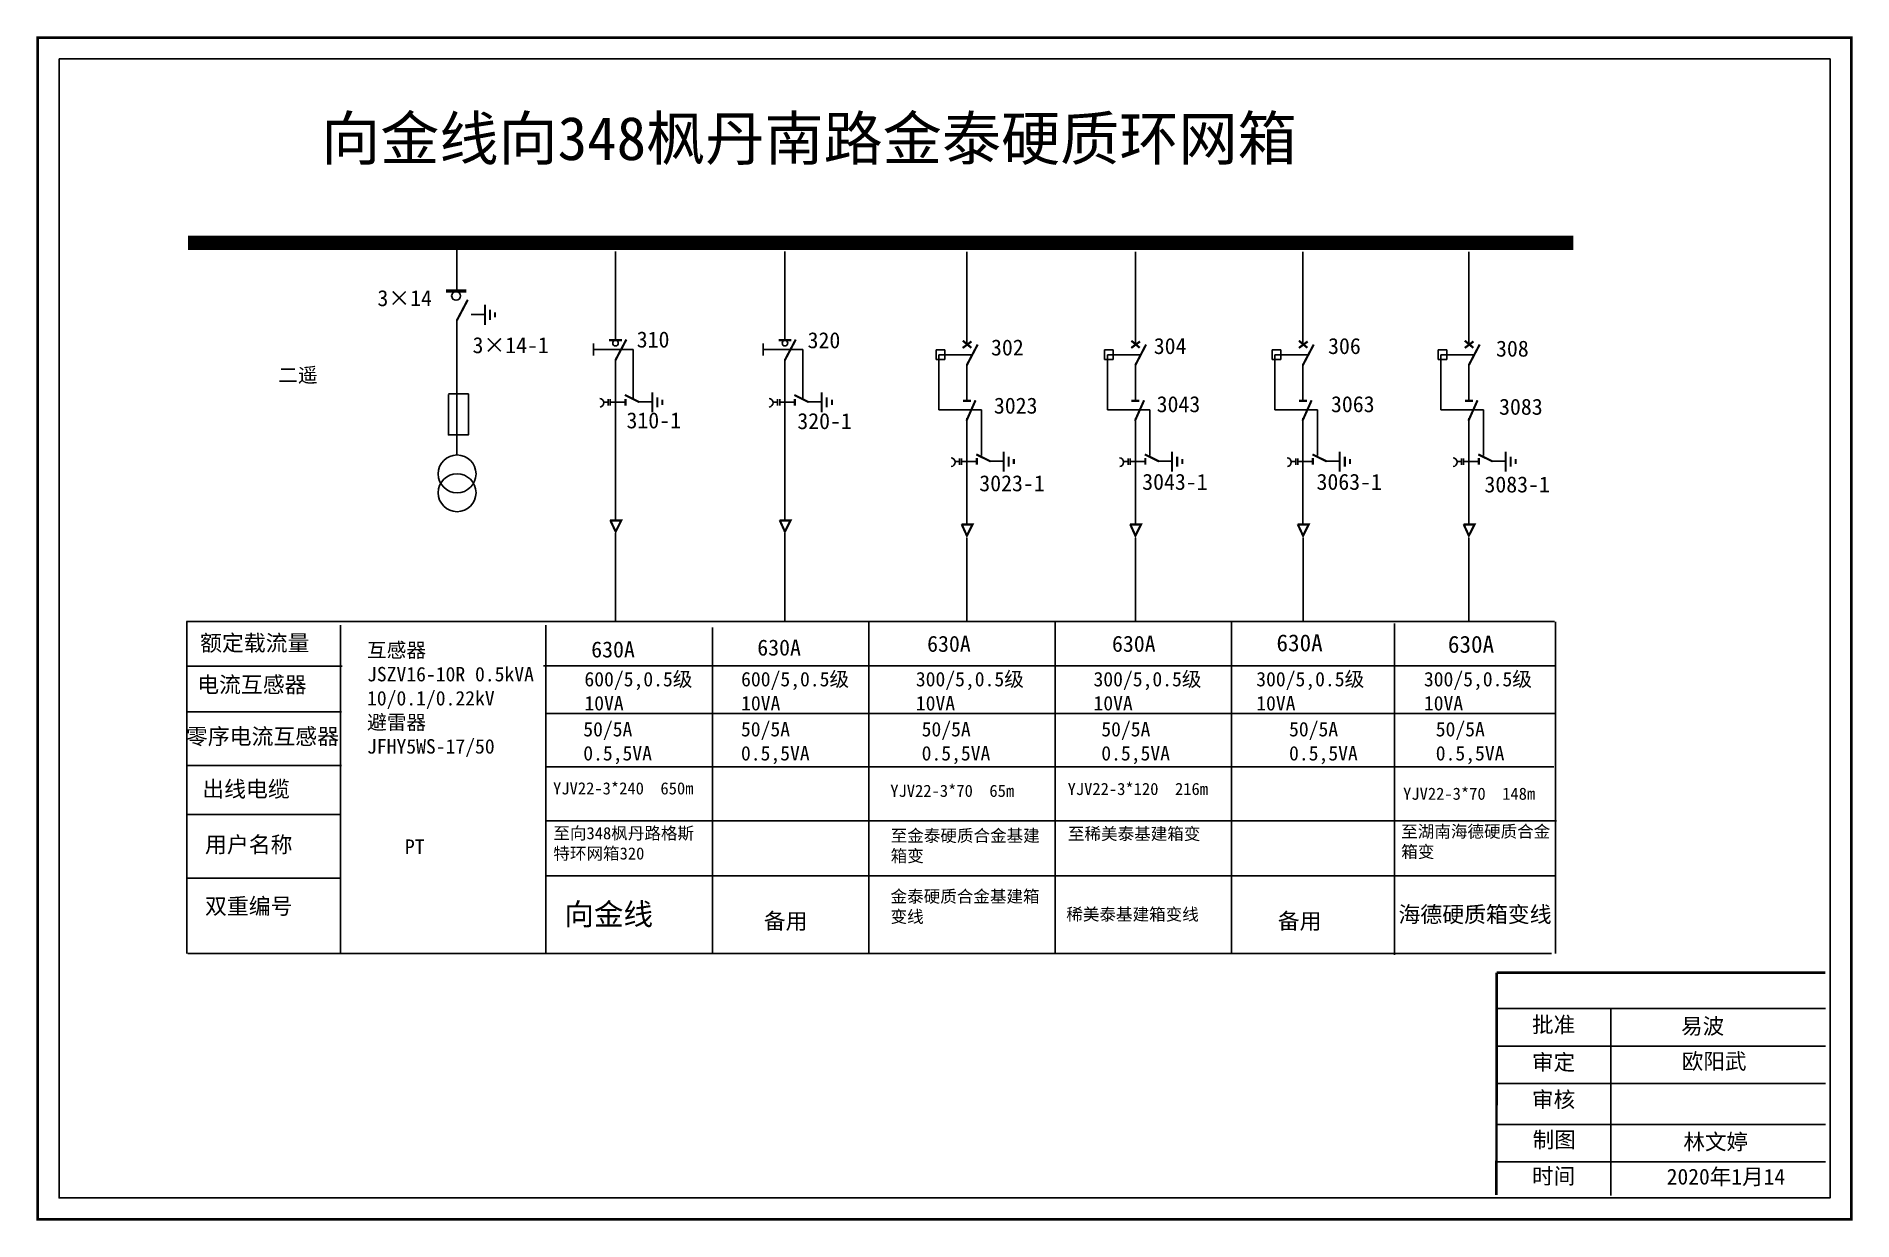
# Model space of a CAD drawing. Extents: x 1414 to 2152, y -447 to -213.
# Drawn here: x 1759.7 to 1885.3, y -297 to -215.1 of the extents above; entities that cross this region are included whole.
import ezdxf

# ---------------------------------------------------------------- set-up
doc = ezdxf.new("R2010")
doc.units = 0
doc.header["$LTSCALE"] = 0.774411
doc.linetypes.add('ACAD_ISO02W100', pattern=[15, 12, -3])
doc.linetypes.add('CENTER', pattern=[50.8, 31.75, -6.35, 6.35, -6.35])
doc.layers.get('0').update_dxf_attribs({"linetype": 'CONTINUOUS'})
doc.layers.add('2', color=7, linetype='CONTINUOUS')
doc.styles.add('hztxt_txtstyle_0.00_0_0', font='simkai.ttf')
doc.styles.add('hztxt_txtstyle_2.70_0_0', font='simkai.ttf', dxfattribs={"height": 2.7})
doc.styles.add('KaiTi_GB2312_txtstyle_1.09_0_0', font='simkai_0.ttf', dxfattribs={"height": 1.0944})
doc.styles.add('字体', font='simkai_0.ttf', dxfattribs={"height": 2.5})

msp = doc.modelspace()

# ---------------------------------------------------------------- texts
at = {"color": 0, "linetype": 'Continuous', "style": 'hztxt_txtstyle_2.70_0_0'}
for s, p in [('3×14', (1783.26, -233.77)), ('3×14-1', (1789.84, -237.02)), ('310', (1801.2, -236.63)), ('320', (1813.02, -236.68)), ('302', (1825.71, -237.18)), ('304', (1836.97, -237.08)), ('306', (1849.03, -237.08)), ('308', (1860.65, -237.26)), ('3043', (1837.17, -241.1)), ('3063', (1849.23, -241.1)), ('310-1', (1800.49, -242.22)), ('320-1', (1812.31, -242.27)), ('3023', (1825.91, -241.2)), ('3083', (1860.86, -241.28)), ('3023-1', (1824.9, -246.57)), ('3043-1', (1836.17, -246.47)), ('3063-1', (1848.23, -246.47)), ('3083-1', (1859.85, -246.65))]:
    msp.add_text(s, height=1.109, dxfattribs=at).set_placement(p)
at = {"color": 0, "linetype": 'Continuous', "attachment_point": 1}
for s, insert, char_height, width, style in [('{\\fSimSun|b0|i0|c134|p2;向金线向348枫丹南路金泰硬质环网箱}', (1779.36, -220.67), 3, 80.4201, '字体'), ('{\\fSimSun|b0|i0|c134|p2;二遥}', (1776.39, -238.03), 1.0024, 7.7986, 'hztxt_txtstyle_0.00_0_0'), ('{\\fSimSun|b0|i0|c134|p2;额定载流量}', (1770.99, -256.5), 1.1094, 17.8852, 'hztxt_txtstyle_2.70_0_0'), ('\\A1;{\\fSimSun|b0|i0|c134|p2;互感器\\PJSZV16-10R 0.5kVA\\P10/0.1/0.22kV\\P避雷器\\PJFHY5WS-17/50}', (1782.54, -257.05), 0.9985, 18.4113, 'hztxt_txtstyle_2.70_0_0'), ('{\\fSimSun|b0|i0|c134|p2;630A}', (1798.05, -256.95), 1.1094, 17.8852, 'hztxt_txtstyle_2.70_0_0'), ('{\\fSimSun|b0|i0|c134|p2;630A}', (1809.54, -256.82), 1.1094, 17.8852, 'hztxt_txtstyle_2.70_0_0'), ('{\\fSimSun|b0|i0|c134|p2;630A}', (1821.29, -256.56), 1.1094, 17.8852, 'hztxt_txtstyle_2.70_0_0'), ('{\\fSimSun|b0|i0|c134|p2;630A}', (1834.08, -256.56), 1.1094, 17.8852, 'hztxt_txtstyle_2.70_0_0'), ('{\\fSimSun|b0|i0|c134|p2;630A}', (1845.46, -256.46), 1.1757, 9.454, 'hztxt_txtstyle_0.00_0_0'), ('{\\fSimSun|b0|i0|c134|p2;630A}', (1857.32, -256.56), 1.1757, 9.454, 'hztxt_txtstyle_0.00_0_0'), ('{\\fSimSun|b0|i0|c134|p2;电流互感器}', (1770.79, -259.38), 1.1094, 17.8852, 'hztxt_txtstyle_2.70_0_0'), ('\\A1;{\\fSimSun|b0|i0|c134|p2;600/5,0.5级\\P10VA}', (1797.58, -259.06), 0.9985, 18.4113, 'hztxt_txtstyle_2.70_0_0'), ('\\A1;{\\fSimSun|b0|i0|c134|p2;600/5,0.5级\\P10VA}', (1808.42, -259.06), 0.9985, 18.4113, 'hztxt_txtstyle_2.70_0_0'), ('\\A1;{\\fSimSun|b0|i0|c134|p2;300/5,0.5级\\P10VA}', (1820.51, -259.06), 0.9985, 18.4113, 'hztxt_txtstyle_2.70_0_0'), ('\\A1;{\\fSimSun|b0|i0|c134|p2;300/5,0.5级\\P10VA}', (1832.8, -259.06), 0.9985, 18.4113, 'hztxt_txtstyle_2.70_0_0'), ('\\A1;{\\fSimSun|b0|i0|c134|p2;300/5,0.5级\\P10VA}', (1844.06, -259.06), 0.9985, 18.4113, 'hztxt_txtstyle_2.70_0_0'), ('\\A1;{\\fSimSun|b0|i0|c134|p2;300/5,0.5级\\P10VA}', (1855.66, -259.06), 0.9985, 18.4113, 'hztxt_txtstyle_2.70_0_0'), ('{\\fSimSun|b0|i0|c134|p2;50/5A\\P0.5,5VA}', (1797.5, -262.52), 0.9985, 17.8852, 'hztxt_txtstyle_2.70_0_0'), ('{\\fSimSun|b0|i0|c134|p2;50/5A\\P0.5,5VA}', (1808.41, -262.52), 0.9985, 17.8852, 'hztxt_txtstyle_2.70_0_0'), ('{\\fSimSun|b0|i0|c134|p2;50/5A\\P0.5,5VA}', (1820.91, -262.52), 0.9985, 17.8852, 'hztxt_txtstyle_2.70_0_0'), ('{\\fSimSun|b0|i0|c134|p2;50/5A\\P0.5,5VA}', (1833.34, -262.52), 0.9985, 17.8852, 'hztxt_txtstyle_2.70_0_0'), ('{\\fSimSun|b0|i0|c134|p2;50/5A\\P0.5,5VA}', (1846.33, -262.52), 0.9985, 17.8852, 'hztxt_txtstyle_2.70_0_0'), ('{\\fSimSun|b0|i0|c134|p2;50/5A\\P0.5,5VA}', (1856.48, -262.52), 0.9985, 17.8852, 'hztxt_txtstyle_2.70_0_0'), ('{\\fSimSun|b0|i0|c134|p2;零序电流互感器}', (1770.01, -262.96), 1.1094, 17.8852, 'hztxt_txtstyle_2.70_0_0'), ('{\\fSimSun|b0|i0|c134|p2;出线电缆}', (1771.14, -266.6), 1.1094, 17.8852, 'hztxt_txtstyle_2.70_0_0'), ('{\\fSimSun|b0|i0|c134|p2;用户名称}', (1771.33, -270.44), 1.1094, 17.8852, 'hztxt_txtstyle_2.70_0_0'), ('{\\fSimSun|b0|i0|c134|p2;PT}', (1785.16, -270.64), 1.0024, 7.7986, 'hztxt_txtstyle_0.00_0_0'), ('{\\fSimSun|b0|i0|c134|p2;双重编号}', (1771.33, -274.7), 1.1094, 17.8852, 'hztxt_txtstyle_2.70_0_0'), ('{\\fSimSun|b0|i0|c134|p2;海德硬质箱变线}', (1853.9, -275.27), 1.1094, 17.8852, 'hztxt_txtstyle_2.70_0_0'), ('{\\fSimSun|b0|i0|c134|p2;备用}', (1809.99, -275.73), 1.1094, 17.8852, 'hztxt_txtstyle_2.70_0_0'), ('{\\fSimSun|b0|i0|c134|p2;备用}', (1845.55, -275.73), 1.1094, 17.8852, 'hztxt_txtstyle_2.70_0_0'), ('{\\fKaiTi_GB2312|b0|i0|c134|p49;批准}', (1863.14, -282.9), 1.0944, 8.5588, '字体'), ('{\\fSimSun|b0|i0|c134|p2;易波}', (1873.45, -283), 1.0944, 8.5588, '字体'), ('{\\fSimSun|b0|i0|c134|p2;欧阳武}', (1873.5, -285.43), 1.0944, 8.5588, '字体'), ('{\\fSimSun|b0|i0|c134|p2;林文婷}', (1873.61, -291), 1.0944, 8.5588, '字体'), ('{\\fSimSun|b0|i0|c134|p2;2020年1月14}', (1872.46, -293.41), 1.0944, 16.0081, '字体')]:
    msp.add_mtext(s, dxfattribs=dict(at, insert=insert, char_height=char_height, width=width, style=style))
at = {"char_height": 0.84, "width": 10.4493, "attachment_point": 1, "style": '字体'}
for s, insert in [('{\\fSimSun|b0|i0|c134|p2;YJV22-3*240  650m}', (1795.41, -266.69)), ('{\\fSimSun|b0|i0|c134|p2;YJV22-3*70  65m}', (1818.74, -266.86)), ('{\\fSimSun|b0|i0|c134|p2;YJV22-3*120  216m}', (1831.01, -266.73)), ('{\\fSimSun|b0|i0|c134|p2;YJV22-3*70  148m}', (1854.22, -267.06)), ('{\\fSimSun|b0|i0|c134|p2;至向348枫丹路格斯特环网箱320}', (1795.43, -269.79)), ('{\\fSimSun|b0|i0|c134|p2;至金泰硬质合金基建箱变}', (1818.77, -269.96)), ('{\\fSimSun|b0|i0|c134|p2;至稀美泰基建箱变}', (1831.03, -269.83)), ('{\\fSimSun|b0|i0|c134|p2;至湖南海德硬质合金箱变}', (1854.09, -269.67)), ('{\\fSimSun|b0|i0|c134|p2;金泰硬质合金基建箱变线}', (1818.76, -274.16)), ('{\\fSimSun|b0|i0|c134|p2;稀美泰基建箱变线}', (1830.92, -275.4))]:
    msp.add_mtext(s, dxfattribs=dict(at, insert=insert))
at = {"color": 7, "linetype": 'Continuous', "char_height": 1.094, "width": 8.5588, "attachment_point": 1, "style": 'KaiTi_GB2312_txtstyle_1.09_0_0'}
for s, insert in [('审定', (1863.14, -285.5)), ('审核', (1863.14, -288.08)), ('制图', (1863.19, -290.86)), ('时间', (1863.14, -293.37))]:
    msp.add_mtext(s, dxfattribs=dict(at, insert=insert))
at = {"layer": '2', "color": 7, "insert": (1796.19, -275.06), "char_height": 1.5, "width": 83.0504, "attachment_point": 1, "style": '字体'}
msp.add_mtext('{\\fSimSun|b0|i0|c134|p2;向金线}', dxfattribs=at)

# ---------------------------------------------------------------- blocks, each defined once
blk = doc.blocks.new('JD')
for points in [[(-2, 0.2), (-2, -0.2), (2, 0.2), (2, -0.2)], [(1, -1.2), (1, -0.8), (-1, -1.2), (-1, -0.8)], [(-0.5, -1.8), (-0.5, -2.2), (0.5, -1.8), (0.5, -2.2)]]:
    blk.add_trace(points)

# ---------------------------------------------------------------- linework, layer by layer
at = {"color": 0}
for p, q in [((1788.75, -229.39), (1788.75, -232.68)), ((1799.73, -229.99), (1799.73, -236.1)), ((1811.45, -229.99), (1811.45, -236.1)), ((1824.04, -230.02), (1824.04, -236.44)), ((1835.7, -230.02), (1835.7, -236.44)), ((1847.29, -230.02), (1847.29, -236.44)), ((1858.77, -230.02), (1858.77, -236.44)), ((1788.76, -234.71), (1788.76, -244.04)), ((1789.75, -234.34), (1790.69, -234.34)), ((1799.73, -237.46), (1799.73, -248.56)), ((1811.45, -237.46), (1811.45, -248.56)), ((1821.91, -236.79), (1822.51, -236.79)), ((1821.91, -236.79), (1821.91, -237.45)), ((1821.91, -237.45), (1822.51, -237.45)), ((1822.51, -236.79), (1822.51, -237.45)), ((1833.57, -236.79), (1834.16, -236.79)), ((1833.57, -236.79), (1833.57, -237.45)), ((1833.57, -237.45), (1834.16, -237.45)), ((1834.16, -236.79), (1834.16, -237.45)), ((1845.16, -236.79), (1845.76, -236.79)), ((1845.16, -236.79), (1845.16, -237.45)), ((1845.16, -237.45), (1845.76, -237.45)), ((1845.76, -236.79), (1845.76, -237.45)), ((1856.64, -236.79), (1857.24, -236.79)), ((1856.64, -236.79), (1856.64, -237.45)), ((1856.64, -237.45), (1857.24, -237.45)), ((1857.24, -236.79), (1857.24, -237.45)), ((1824.04, -237.8), (1824.04, -240.28)), ((1835.7, -237.8), (1835.7, -240.28)), ((1847.29, -237.8), (1847.29, -240.28)), ((1858.77, -237.8), (1858.77, -240.28)), ((1799.73, -240.41), (1800.42, -240.41)), ((1801.32, -240.39), (1802.27, -240.39)), ((1811.45, -240.41), (1812.14, -240.41)), ((1813.04, -240.39), (1813.98, -240.39)), ((1824.04, -241.51), (1824.04, -248.82)), ((1835.7, -241.51), (1835.7, -248.82)), ((1847.29, -241.51), (1847.29, -248.82)), ((1858.77, -241.51), (1858.77, -248.82)), ((1824.04, -244.51), (1824.73, -244.51)), ((1825.63, -244.49), (1826.57, -244.49)), ((1835.7, -244.51), (1836.39, -244.51)), ((1837.29, -244.49), (1838.23, -244.49)), ((1847.29, -244.51), (1847.98, -244.51)), ((1848.89, -244.49), (1849.83, -244.49)), ((1858.77, -244.51), (1859.46, -244.51)), ((1860.36, -244.49), (1861.3, -244.49)), ((1780.81, -258.67), (1770.1, -258.67)), ((1780.77, -261.81), (1770.06, -261.81)), ((1780.77, -265.53), (1770.06, -265.53)), ((1780.73, -268.92), (1770.02, -268.92)), ((1780.76, -273.33), (1770.06, -273.33))]:
    msp.add_line(p, q, dxfattribs=at)
at = {"color": 0, "linetype": 'ACAD_ISO02W100'}
for p, q in [((1824.34, -237.13), (1822.1, -237.13)), ((1822.1, -237.13), (1822.1, -240.94)), ((1836, -237.13), (1833.76, -237.13)), ((1833.76, -237.13), (1833.76, -240.94)), ((1847.59, -237.13), (1845.35, -237.13)), ((1845.35, -237.13), (1845.35, -240.94)), ((1859.07, -237.13), (1856.83, -237.13)), ((1856.83, -237.13), (1856.83, -240.94)), ((1822.1, -240.94), (1825.05, -240.94)), ((1825.05, -240.94), (1825.05, -244.09)), ((1833.76, -240.94), (1836.71, -240.94)), ((1836.71, -240.94), (1836.71, -244.09)), ((1845.35, -240.94), (1848.31, -240.94)), ((1848.31, -240.94), (1848.31, -244.09)), ((1856.83, -240.94), (1859.79, -240.94)), ((1859.79, -240.94), (1859.79, -244.09))]:
    msp.add_line(p, q, dxfattribs=at)
at = {"color": 0, "linetype": 'CENTER'}
for p, q in [((1799.74, -249.46), (1799.74, -255.6)), ((1811.45, -249.46), (1811.45, -255.6)), ((1824.04, -249.8), (1824.04, -255.57)), ((1835.7, -249.8), (1835.7, -255.57)), ((1847.3, -249.8), (1847.3, -255.57)), ((1858.77, -249.8), (1858.77, -255.57))]:
    msp.add_line(p, q, dxfattribs=at)
at = {"color": 0, "linetype": 'Continuous'}
for p, q in [((1770.04, -255.58), (1864.7, -255.58)), ((1770.08, -278.53), (1770.08, -255.58)), ((1780.71, -255.83), (1780.71, -278.52)), ((1794.92, -255.83), (1794.92, -278.52)), ((1806.44, -255.98), (1806.44, -278.51)), ((1817.26, -255.63), (1817.26, -278.52)), ((1830.16, -255.63), (1830.16, -278.52)), ((1842.36, -255.64), (1842.36, -278.54)), ((1853.62, -255.72), (1853.62, -278.61)), ((1864.76, -255.6), (1864.76, -278.54)), ((1794.74, -258.65), (1864.73, -258.65)), ((1794.92, -261.94), (1864.76, -261.94)), ((1794.92, -265.63), (1864.64, -265.63)), ((1794.92, -269.36), (1864.83, -269.36)), ((1794.92, -273.15), (1864.73, -273.15)), ((1864.49, -278.53), (1770.15, -278.53)), ((1860.69, -282.33), (1883.44, -282.33)), ((1868.59, -282.33), (1868.59, -295.27)), ((1860.69, -284.93), (1883.44, -284.93)), ((1860.69, -287.52), (1883.44, -287.52)), ((1860.69, -290.35), (1883.44, -290.35)), ((1860.69, -292.94), (1883.44, -292.94))]:
    msp.add_line(p, q, dxfattribs=at)
at = {"color": 0, "linetype": 'Continuous', "const_width": 0.182}
msp.add_lwpolyline([(1759.75, -215.21), (1885.23, -215.21), (1885.23, -296.91), (1759.75, -296.91)], close=True, dxfattribs=at)
at = {"color": 0, "linetype": 'Continuous'}
msp.add_lwpolyline([(1761.23, -216.68), (1883.76, -216.68), (1883.76, -295.43), (1761.23, -295.43)], close=True, dxfattribs=at)
at = {"color": 0}
for points, const_width in [([(1770.16, -229.39), (1866, -229.39)], 0.998), ([(1788, -232.72), (1789.4, -232.72)], 0.238), ([(1788.76, -234.75), (1789.51, -233.33)], 0.15), ([(1799.29, -236.12), (1800.17, -236.12)], 0.15), ([(1799.73, -237.5), (1800.48, -236.08)], 0.15), ([(1811.01, -236.12), (1811.89, -236.12)], 0.15), ([(1811.45, -237.5), (1812.2, -236.08)], 0.15), ([(1823.76, -236.16), (1824.35, -236.65)], 0.15), ([(1823.75, -236.66), (1824.36, -236.21)], 0.15), ([(1835.42, -236.16), (1836, -236.65)], 0.15), ([(1835.41, -236.66), (1836.02, -236.21)], 0.15), ([(1847.01, -236.66), (1847.62, -236.21)], 0.15), ([(1847.01, -236.16), (1847.6, -236.65)], 0.15), ([(1858.49, -236.66), (1859.09, -236.21)], 0.15), ([(1858.49, -236.16), (1859.08, -236.65)], 0.15), ([(1824.04, -237.84), (1824.79, -236.42)], 0.15), ([(1835.7, -237.84), (1836.44, -236.42)], 0.15), ([(1847.29, -237.84), (1848.04, -236.42)], 0.15), ([(1858.77, -237.84), (1859.52, -236.42)], 0.15), ([(1800.38, -239.91), (1801.38, -240.41)], 0.15), ([(1812.1, -239.91), (1813.1, -240.41)], 0.15), ([(1800.42, -240.18), (1800.42, -240.64)], 0.15), ([(1812.14, -240.18), (1812.14, -240.64)], 0.15), ([(1823.77, -240.32), (1824.32, -240.32)], 0.15), ([(1824.01, -241.7), (1824.64, -240.28)], 0.15), ([(1835.43, -240.32), (1835.98, -240.32)], 0.15), ([(1835.67, -241.7), (1836.3, -240.28)], 0.15), ([(1847.02, -240.32), (1847.58, -240.32)], 0.15), ([(1847.26, -241.7), (1847.89, -240.28)], 0.15), ([(1858.5, -240.32), (1859.06, -240.32)], 0.15), ([(1858.74, -241.7), (1859.37, -240.28)], 0.15), ([(1824.69, -244.02), (1825.69, -244.51)], 0.15), ([(1824.73, -244.28), (1824.73, -244.74)], 0.15), ([(1836.35, -244.02), (1837.35, -244.51)], 0.15), ([(1836.39, -244.28), (1836.39, -244.74)], 0.15), ([(1847.95, -244.02), (1848.94, -244.51)], 0.15), ([(1847.98, -244.28), (1847.98, -244.74)], 0.15), ([(1859.42, -244.02), (1860.42, -244.51)], 0.15), ([(1859.46, -244.28), (1859.46, -244.74)], 0.15), ([(1799.36, -248.59), (1800.13, -248.59), (1799.74, -249.36), (1799.37, -248.57)], 0.15), ([(1811.08, -248.59), (1811.84, -248.59), (1811.45, -249.36), (1811.09, -248.57)], 0.15), ([(1823.67, -248.87), (1824.43, -248.87), (1824.04, -249.64), (1823.68, -248.85)], 0.15), ([(1835.33, -248.87), (1836.09, -248.87), (1835.7, -249.64), (1835.34, -248.85)], 0.15), ([(1846.93, -248.87), (1847.69, -248.87), (1847.3, -249.64), (1846.93, -248.85)], 0.15), ([(1858.4, -248.87), (1859.16, -248.87), (1858.77, -249.64), (1858.41, -248.85)], 0.15)]:
    msp.add_lwpolyline(points, dxfattribs=dict(at, const_width=const_width))
for points in [[(1798.22, -236.35), (1798.22, -237.18)], [(1809.94, -236.35), (1809.94, -237.18)], [(1788.17, -239.87), (1788.17, -242.67), (1789.55, -242.67), (1789.55, -239.84), (1788.17, -239.84)], [(1799.23, -240.4), (1798.91, -240.4)], [(1799.23, -240.19), (1799.23, -240.65)], [(1799.37, -240.19), (1799.37, -240.65)], [(1799.73, -240.4), (1799.37, -240.4)], [(1810.95, -240.4), (1810.63, -240.4)], [(1810.95, -240.19), (1810.95, -240.65)], [(1811.09, -240.19), (1811.09, -240.65)], [(1811.45, -240.4), (1811.09, -240.4)], [(1823.53, -244.51), (1823.22, -244.51)], [(1823.53, -244.3), (1823.53, -244.75)], [(1823.67, -244.3), (1823.67, -244.75)], [(1824.04, -244.51), (1823.67, -244.51)], [(1835.19, -244.51), (1834.88, -244.51)], [(1835.19, -244.3), (1835.19, -244.75)], [(1835.33, -244.3), (1835.33, -244.75)], [(1835.69, -244.51), (1835.33, -244.51)], [(1846.79, -244.51), (1846.47, -244.51)], [(1846.79, -244.3), (1846.79, -244.75)], [(1846.93, -244.3), (1846.93, -244.75)], [(1847.29, -244.51), (1846.93, -244.51)], [(1858.27, -244.51), (1857.95, -244.51)], [(1858.27, -244.3), (1858.27, -244.75)], [(1858.41, -244.3), (1858.41, -244.75)], [(1858.77, -244.51), (1858.41, -244.51)]]:
    msp.add_lwpolyline(points, dxfattribs=at)
at = {"color": 0, "linetype": 'ACAD_ISO02W100'}
for points in [[(1800.96, -240.18), (1800.96, -236.76), (1798.22, -236.76)], [(1812.68, -240.18), (1812.68, -236.76), (1809.94, -236.76)]]:
    msp.add_lwpolyline(points, dxfattribs=at)
at = {"color": 0}
for points in [[(1798.64, -240.15, -0.877934), (1798.66, -240.75)], [(1810.36, -240.15, -0.877934), (1810.37, -240.75)], [(1822.95, -244.25, -0.877934), (1822.96, -244.86)], [(1834.61, -244.25, -0.877934), (1834.62, -244.86)], [(1846.21, -244.25, -0.877934), (1846.22, -244.86)], [(1857.68, -244.25, -0.877934), (1857.69, -244.86)]]:
    msp.add_lwpolyline(points, format="xyb", dxfattribs=at)
at = {"color": 0, "linetype": 'Continuous', "const_width": 0.182}
for points in [[(1860.69, -279.86), (1860.68, -295.23)], [(1860.69, -279.86), (1883.44, -279.86)]]:
    msp.add_lwpolyline(points, dxfattribs=at)
at = {"color": 0}
for centre, radius in [((1788.7, -233.06), 0.305), ((1799.73, -236.33), 0.192), ((1811.45, -236.33), 0.192)]:
    msp.add_circle(centre, radius, dxfattribs=at)
at = {"layer": '2', "color": 0}
for centre in [(1788.77, -245.37), (1788.77, -246.67)]:
    msp.add_circle(centre, 1.31, dxfattribs=at)

# ---------------------------------------------------------------- block references
at = {"color": 0, "xscale": 0.3494655254594932, "yscale": 0.3494655254594932, "zscale": 0.3494655254595134, "rotation": 90}
for p in [(1790.7, -234.37), (1802.28, -240.42), (1814, -240.42), (1826.59, -244.52), (1838.24, -244.52), (1849.84, -244.52), (1861.32, -244.52)]:
    msp.add_blockref('JD', p, dxfattribs=at)

msp.set_redraw_order([(e.dxf.handle, doc.entitydb.next_handle()) for e in msp.query("TEXT MTEXT ATTDEF DIMENSION ARC_DIMENSION")])  # texts and dimensions are drawn at this point

doc.saveas('drawing.dxf')
